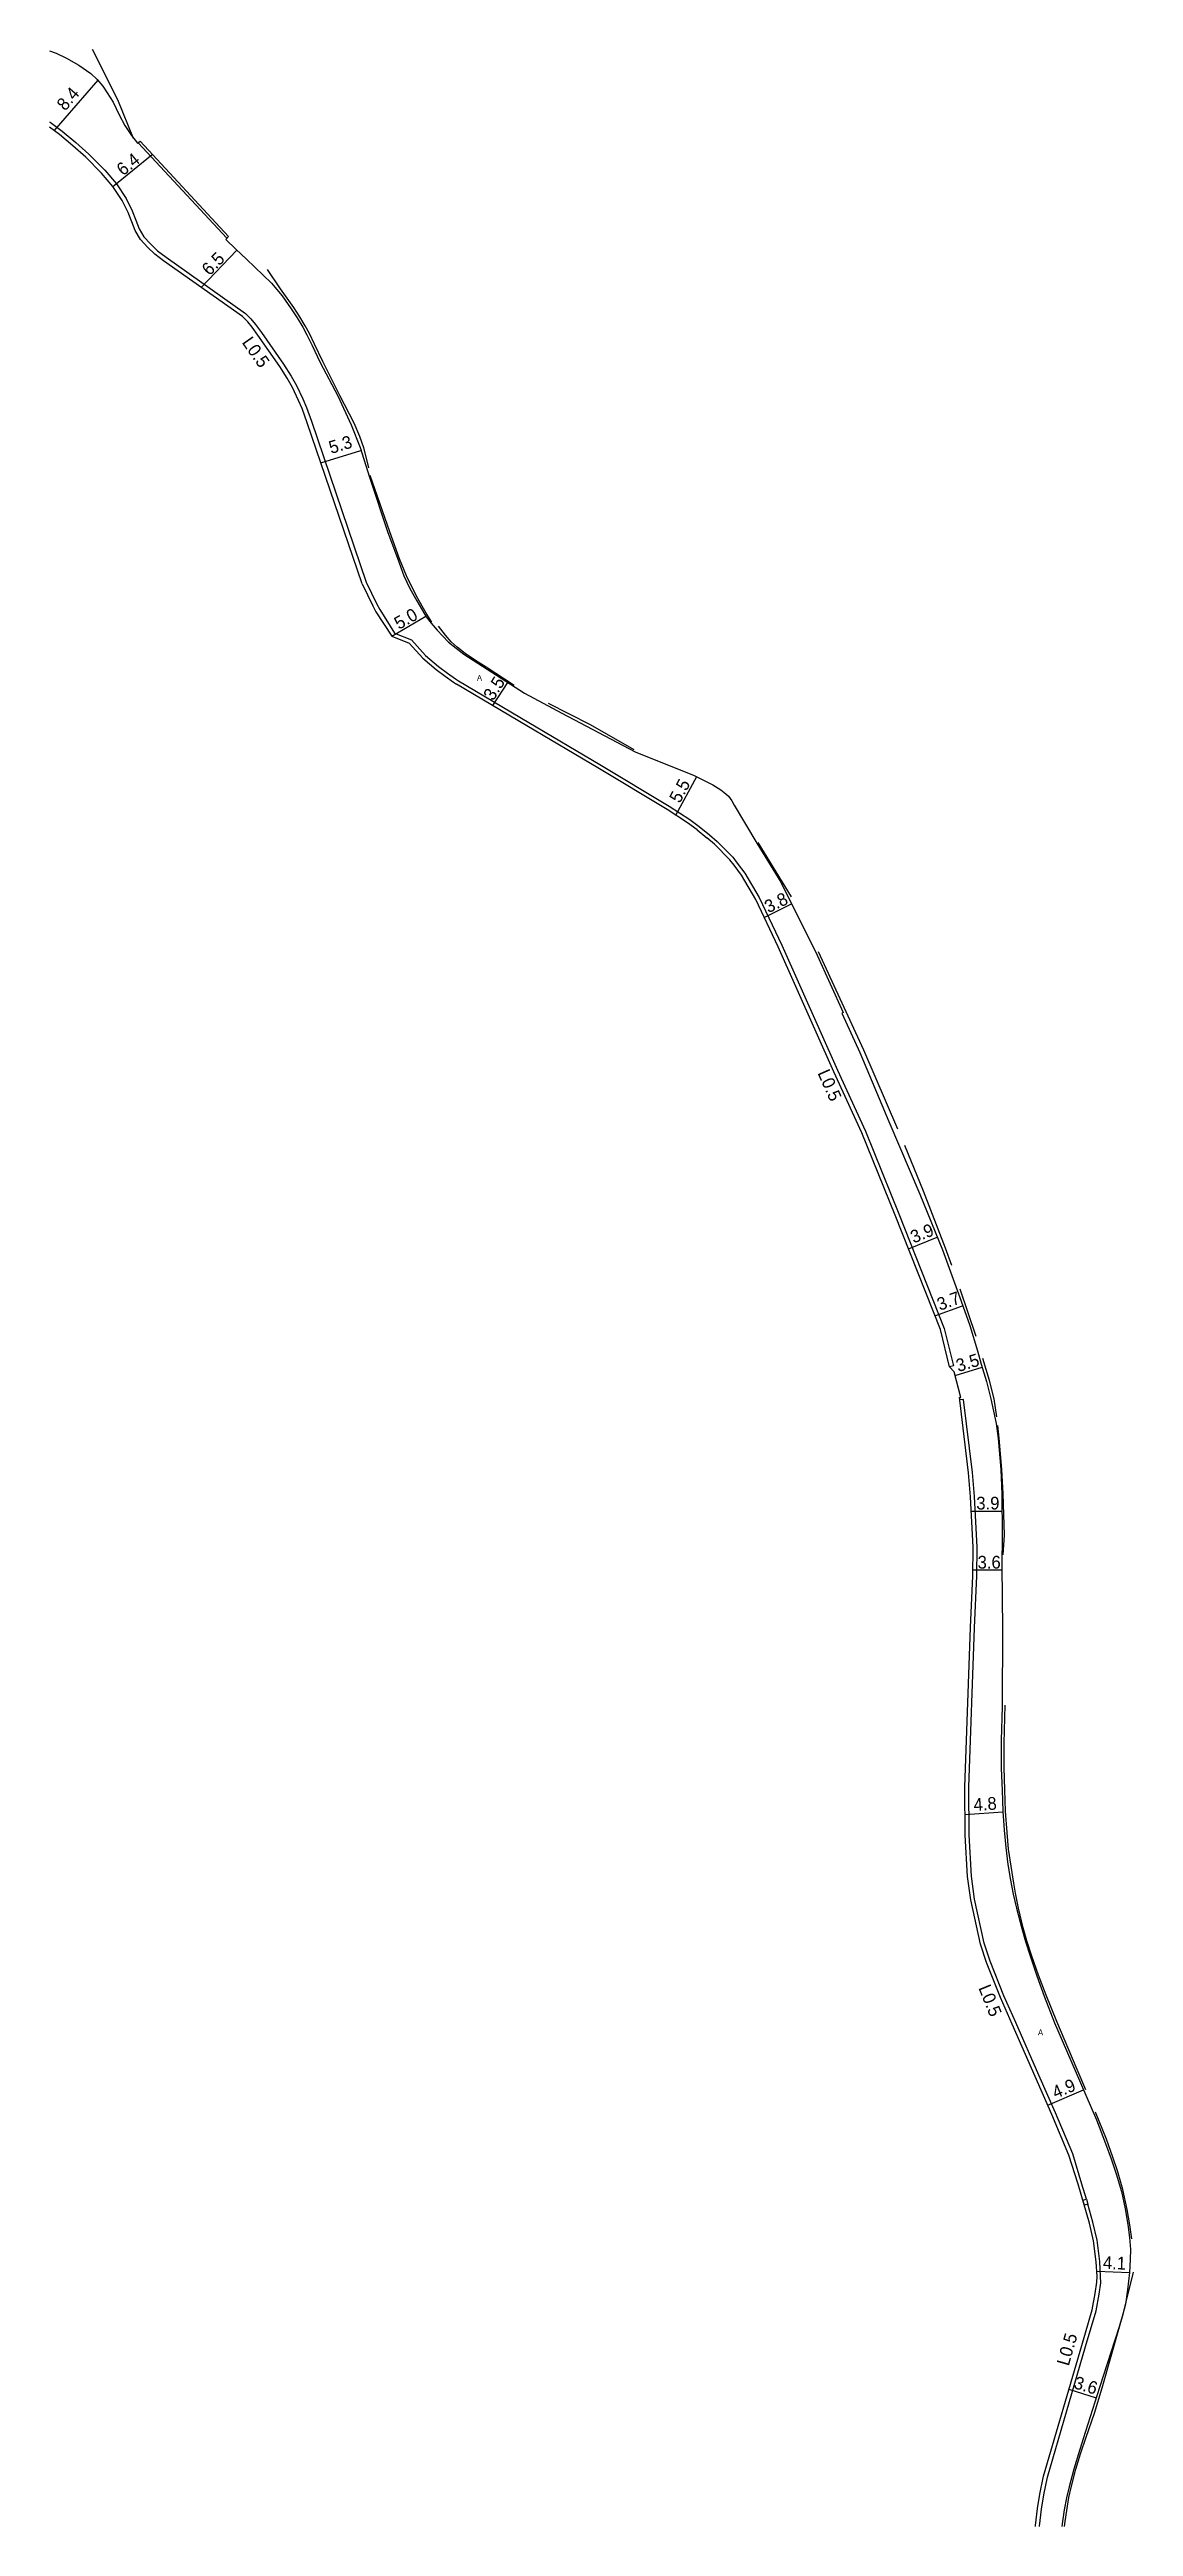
# Model space of a CAD drawing. Header units: metres. Extents: x -28000 to -24000, y -108000 to -105000.
# Drawn here: x -24800 to -24663.7, y -106200 to -105888.5 of the extents above; entities that cross this region are included whole.
import ezdxf

# ---------------------------------------------------------------- set-up
doc = ezdxf.new("R2010")
doc.units = ezdxf.units.M
doc.header["$LTSCALE"] = 2.5
for name, color, linetype in [('側溝・桝', 7, 'Continuous'), ('幅員', 7, 'Continuous'), ('歩道・分離帯・安全施設', 7, 'Continuous'), ('舗装', 7, 'Continuous'), ('道路', 7, 'Continuous')]:
    doc.layers.add(name, color=color, linetype=linetype)
doc.styles.get("Standard").update_dxf_attribs({"font": ''})
doc.styles.add('YOKO_DECO', font='')
doc.styles.get('Standard').set_extended_font_data('@MS PGothic')
doc.styles.get('YOKO_DECO').set_extended_font_data('MS PGothic')

msp = doc.modelspace()

# ---------------------------------------------------------------- texts
at = {"layer": '側溝・桝'}
for rotation, p in [(305, (-24775.88, -105925.37)), (294, (-24703.49, -106017.22)), (292, (-24683.26, -106132.27)), (74, (-24671.89, -106179.9))]:
    msp.add_text('L0.5', height=1.6, rotation=rotation, dxfattribs=at).set_placement(p)
at = {"layer": '幅員'}
for s, rotation, p in [('8.4', 49, (-24798.04, -105896.34)), ('6.4', 39, (-24790.76, -105904.49)), ('6.5', 46, (-24779.88, -105917.06)), ('5.3', 17, (-24764.6, -105939.4)), ('5.0', 29.7846, (-24756.08, -105961.52)), ('3.5', 57.661, (-24744.23, -105970.52)), ('5.5', 61.6149, (-24720.78, -105983.4)), ('3.8', 26, (-24709.63, -105997.16)), ('3.9', 22, (-24691.38, -106038.68)), ('3.7', 20, (-24688.09, -106047.15)), ('3.5', 17, (-24685.76, -106054.85)), ('4.8', 4, (-24683.79, -106110.04)), ('4.9', 23, (-24673.54, -106146.24)), ('4.1', 358, (-24667.61, -106167.61)), ('3.6', 343, (-24671.35, -106182.59))]:
    msp.add_text(s, height=1.6, rotation=rotation, dxfattribs=at).set_placement(p)
for s, p in [('3.9', (-24683.5, -106072.12)), ('3.6', (-24683.34, -106079.55))]:
    msp.add_text(s, height=1.6, dxfattribs=at).set_placement(p)
at = {"layer": '舗装', "style": 'YOKO_DECO'}
for p in [(-24746.28, -105967.93, 212.23), (-24675.75, -106138.24, 194.81)]:
    msp.add_text('A', height=0.75, dxfattribs=at).set_placement(p)

# ---------------------------------------------------------------- linework, layer by layer
at = {"layer": '側溝・桝'}
for points in [[(-24800, -105897.62), (-24799.94, -105897.65), (-24798.42, -105898.8), (-24796.7, -105900.21), (-24795.08, -105901.68), (-24793.06, -105903.71), (-24791.6, -105905.44), (-24790.38, -105907.25), (-24789.61, -105908.83), (-24789.14, -105910), (-24788.74, -105911.07), (-24788.14, -105912.08), (-24787.29, -105912.99), (-24786.42, -105913.86), (-24785.36, -105914.65), (-24775.38, -105921.71), (-24774.68, -105922.38), (-24774.1, -105923.11), (-24773.37, -105924.13), (-24770.58, -105928.1), (-24769.63, -105929.6), (-24768.95, -105930.77), (-24768.18, -105932.44), (-24767.71, -105933.53), (-24767.08, -105935.27), (-24760.19, -105955.52)], [(-24760.19, -105955.52), (-24758.85, -105958.27), (-24758.5, -105958.96), (-24756.65, -105961.92), (-24754.51, -105962.78), (-24752.74, -105964.73), (-24751.09, -105966.11), (-24749.99, -105966.95), (-24748.96, -105967.68), (-24748.58, -105967.9), (-24739.75, -105973.14), (-24730.84, -105978.44), (-24722.09, -105983.7), (-24719.53, -105985.35), (-24718.32, -105986.25), (-24717.05, -105987.27), (-24716.07, -105988.11), (-24714.12, -105990.1), (-24713.57, -105990.83), (-24712.61, -105992.1), (-24710.79, -105995.18), (-24707.96, -106001.14), (-24700.95, -106016.89), (-24697.45, -106024.56), (-24693.26, -106034.93), (-24687.54, -106049.35), (-24686.37, -106054.07), (-24686.85, -106054.19)], [(-24669.66, -106158.86), (-24670.22, -106156.96), (-24671.38, -106153.13), (-24673.53, -106147.98), (-24675.63, -106143.24), (-24678.54, -106136.63), (-24680.02, -106133.29), (-24681.77, -106128.92), (-24682.5, -106126.66), (-24683.71, -106121.14), (-24684.09, -106118.24), (-24684.39, -106113.04), (-24684.44, -106107.05), (-24683.71, -106086.99), (-24683.42, -106080.46), (-24683.4, -106076.85), (-24683.72, -106070.49), (-24683.97, -106067.45), (-24685.09, -106058.29), (-24685.59, -106058.35)], [(-24675.56, -106200), (-24675.56, -106199.95), (-24675.3, -106197.82), (-24675.02, -106196.04), (-24674.56, -106193.8), (-24669.76, -106177.38), (-24668.45, -106172.88), (-24668.05, -106170.78), (-24667.85, -106169.35), (-24667.87, -106168.56), (-24667.97, -106166.7), (-24668.31, -106164.02), (-24668.84, -106161.74), (-24669.49, -106159.47)]]:
    msp.add_lwpolyline(points, dxfattribs=at)
msp.add_lwpolyline([(-24670.1, -106158.98), (-24669.66, -106158.86), (-24669.49, -106159.47), (-24669.92, -106159.6)], close=True, dxfattribs=at)
at = {"layer": '幅員'}
for points in [[(-24799.43, -105898.74), (-24793.9, -105892.38)], [(-24792.04, -105905.77), (-24787.09, -105901.72)], [(-24780.95, -105918.45), (-24776.45, -105913.77)], [(-24765.88, -105940.51), (-24760.86, -105938.94)], [(-24744.26, -105971.04), (-24742.4, -105968.11)], [(-24721.26, -105984.82), (-24718.64, -105979.97)], [(-24710.15, -105997.67), (-24706.72, -105995.98)], [(-24692.04, -106039.34), (-24688.42, -106037.87)], [(-24688.7, -106047.75), (-24685.22, -106046.51)], [(-24686.15, -106055.29), (-24682.77, -106054.24)], [(-24684.13, -106072.33), (-24680.28, -106072.32)], [(-24683.91, -106079.72), (-24680.29, -106079.69)], [(-24684.91, -106110.46), (-24680.16, -106110.13)], [(-24674.5, -106147.03), (-24670.01, -106145.1)], [(-24668.36, -106167.89), (-24664.26, -106168.05)], [(-24671.85, -106182.75), (-24668.44, -106183.82)]]:
    msp.add_lwpolyline(points, dxfattribs=at)
at = {"layer": '幅員', "flags": 128}
msp.add_lwpolyline([(-24756.97, -105962.32), (-24752.71, -105959.79)], dxfattribs=at)
at = {"layer": '歩道・分離帯・安全施設'}
for points in [[(-24789.45, -105899.71), (-24791.43, -105894.85), (-24794.62, -105888.54)], [(-24777.73, -105912.27), (-24788.86, -105900.26)], [(-24759.86, -105941.14), (-24760.12, -105940.07), (-24760.5, -105938.61), (-24760.98, -105937.18), (-24761.71, -105935.51), (-24763.49, -105932.03), (-24765.66, -105927.75), (-24766.69, -105925.59), (-24767.34, -105924.25), (-24767.86, -105923.28), (-24768.55, -105922.14), (-24769.31, -105920.99), (-24770.96, -105918.61), (-24772.6, -105916.19)], [(-24751.95, -105960.53), (-24752.64, -105959.41), (-24753.86, -105957.29), (-24755.11, -105954.71), (-24755.99, -105952.59), (-24757.24, -105949.19), (-24759.7, -105942.08)], [(-24741.6, -105968.49), (-24745.12, -105966.21), (-24746.44, -105965.37), (-24747.77, -105964.49), (-24748.76, -105963.67), (-24749.5, -105963), (-24750.24, -105962.17), (-24751.12, -105961.03)], [(-24726.49, -105976.59), (-24731.98, -105973.44), (-24737.29, -105970.79)], [(-24706.73, -105995.1), (-24710.92, -105988.26)], [(-24693.37, -106024.29), (-24697.63, -106014.36), (-24703.35, -106002)], [(-24686.59, -106041.44), (-24687.36, -106039.28), (-24690.15, -106032.09), (-24692.49, -106026.35)], [(-24683.52, -106050.36), (-24685.54, -106044.4)], [(-24680.91, -106060.46), (-24681.27, -106058.21), (-24681.86, -106055.92), (-24682.69, -106053.15)], [(-24680.13, -106077.83), (-24679.96, -106075.33), (-24680.14, -106070.16), (-24680.3, -106067.08), (-24680.64, -106063.14), (-24680.78, -106061.55)], [(-24669.73, -106145.11), (-24670.81, -106142.56), (-24673.36, -106136.49), (-24674.7, -106133.2), (-24675.69, -106130.66), (-24676.57, -106128.15), (-24677.13, -106126.37), (-24677.6, -106124.72), (-24678.2, -106122.26), (-24678.57, -106120.38), (-24678.8, -106119.1), (-24679.13, -106116.96), (-24679.44, -106114.85), (-24679.63, -106112.75), (-24679.82, -106110.06), (-24679.93, -106107.38), (-24679.99, -106104.57), (-24680.01, -106101.5), (-24679.88, -106096.71)], [(-24663.95, -106163.82), (-24664.19, -106162.09), (-24664.52, -106160.16), (-24665.08, -106157.61), (-24665.74, -106155.3), (-24666.32, -106153.55), (-24667.15, -106151.28), (-24668.53, -106147.9)], [(-24672.4, -106200), (-24672.33, -106199.36), (-24672.14, -106197.98), (-24671.85, -106196.36), (-24671.58, -106195.1), (-24670.99, -106192.8), (-24670.42, -106190.87), (-24669.68, -106188.79), (-24668.63, -106185.77), (-24667.7, -106182.57), (-24665.49, -106174.88), (-24665.06, -106173.3), (-24664.73, -106172.07), (-24664.31, -106170.42), (-24663.75, -106168.01)]]:
    msp.add_lwpolyline(points, dxfattribs=at)
at = {"layer": '道路'}
for points in [[(-24800, -105888.71), (-24799.17, -105889), (-24797.86, -105889.63), (-24796.32, -105890.49), (-24794.83, -105891.57), (-24794, -105892.29), (-24793.31, -105893.15), (-24792.74, -105893.97), (-24792.02, -105895.16), (-24791.25, -105896.73), (-24790.54, -105898.07), (-24789.69, -105899.36), (-24788.96, -105900.33), (-24788.63, -105900.05)], [(-24760.7, -105955.74), (-24767.6, -105935.46), (-24768.23, -105933.69), (-24768.69, -105932.66), (-24769.44, -105931.03), (-24770.11, -105929.88), (-24771.04, -105928.4), (-24773.82, -105924.45), (-24774.53, -105923.46), (-24775.09, -105922.78), (-24775.75, -105922.12), (-24785.69, -105915.1), (-24786.78, -105914.28), (-24787.69, -105913.38), (-24788.58, -105912.42), (-24789.24, -105911.31), (-24789.65, -105910.2), (-24790.12, -105909.05), (-24790.86, -105907.53), (-24792.04, -105905.77), (-24793.47, -105904.08), (-24795.46, -105902.08), (-24797.06, -105900.63), (-24798.76, -105899.24), (-24800, -105898.3)], [(-24788.63, -105900.05), (-24777.5, -105912.06)], [(-24777.5, -105912.06), (-24777.85, -105912.42), (-24776.6, -105913.62), (-24775.26, -105914.91), (-24772.12, -105917.93), (-24770.77, -105919.5), (-24769.63, -105921.15), (-24768.87, -105922.29), (-24768.18, -105923.43), (-24767.65, -105924.4), (-24767, -105925.75), (-24765.97, -105927.9), (-24763.78, -105932.07), (-24762.08, -105935.71), (-24760.97, -105938.58), (-24759.8, -105942.32), (-24757.46, -105949.28), (-24756.25, -105952.5)], [(-24756.25, -105952.5), (-24755.46, -105954.72), (-24754.69, -105956.29), (-24753.85, -105957.87), (-24752.65, -105959.89), (-24752.02, -105960.66), (-24751.29, -105961.54), (-24749.83, -105963.04), (-24747.92, -105964.56), (-24740.29, -105969.47), (-24735.59, -105971.98), (-24726.37, -105976.83), (-24718.96, -105979.81), (-24716.61, -105980.98), (-24715.63, -105981.64), (-24714.97, -105982.15), (-24714.66, -105982.44), (-24714.43, -105982.72), (-24714.24, -105983.01), (-24713.92, -105983.56)], [(-24760.71, -105955.71), (-24759.35, -105958.51), (-24758.98, -105959.23), (-24756.97, -105962.32), (-24754.8, -105963.19), (-24753.08, -105965.08), (-24751.4, -105966.49), (-24750.28, -105967.34), (-24749.22, -105968.09), (-24748.83, -105968.32)], [(-24718.61, -105986.64), (-24719.81, -105985.76), (-24722.35, -105984.11), (-24731.09, -105978.86), (-24740, -105973.57), (-24748.83, -105968.32)], [(-24713.92, -105983.56), (-24711.1, -105988.35), (-24708.08, -105993.24), (-24703.52, -106002.43), (-24700.23, -106009.61), (-24700.4, -106009.69)], [(-24718.61, -105986.64), (-24717.36, -105987.65)], [(-24676.06, -106200), (-24676.05, -106199.9), (-24675.79, -106197.74), (-24675.52, -106195.96), (-24675.04, -106193.68), (-24670.24, -106177.24), (-24668.94, -106172.76), (-24668.55, -106170.7), (-24668.35, -106169.3), (-24668.32, -106168.58), (-24668.42, -106166.74), (-24668.75, -106164.1), (-24669.27, -106161.85), (-24670.68, -106156.96), (-24671.85, -106153.3), (-24673.99, -106148.18), (-24676.09, -106143.44), (-24679, -106136.83), (-24680.48, -106133.48), (-24682.24, -106129.09), (-24682.98, -106126.79), (-24684.2, -106121.22), (-24684.59, -106118.29), (-24684.89, -106113.06), (-24684.94, -106107.04), (-24684.21, -106086.97), (-24683.92, -106080.45), (-24683.9, -106076.86), (-24684.22, -106070.53), (-24684.47, -106067.5), (-24685.58, -106058.36), (-24685.61, -106058.05), (-24685.43, -106058.03), (-24686.28, -106054.79), (-24686.85, -106054.19), (-24688, -106049.5), (-24693.72, -106035.11), (-24697.9, -106024.75), (-24701.39, -106017.09), (-24708.41, -106001.35), (-24711.22, -105995.41), (-24713.02, -105992.37), (-24713.96, -105991.12), (-24714.5, -105990.42), (-24716.41, -105988.47), (-24717.36, -105987.65)], [(-24700.4, -106009.69), (-24698.15, -106014.64), (-24694.48, -106023.32), (-24690.62, -106032.48), (-24687.77, -106039.48), (-24685.42, -106045.94), (-24684.33, -106048.99), (-24683.34, -106052.18), (-24682.89, -106053.86), (-24682.22, -106056.02), (-24681.67, -106058.2), (-24681.01, -106061.32), (-24680.76, -106063.18), (-24680.42, -106067.09), (-24680.28, -106070.2), (-24680.27, -106075.32), (-24680.29, -106079.26), (-24680.22, -106087.07), (-24680.25, -106096.95), (-24680.37, -106101.13), (-24680.37, -106104.69), (-24680.26, -106107.41), (-24680.17, -106110.04), (-24680, -106112.44), (-24679.79, -106114.64), (-24679.53, -106116.76), (-24679.21, -106118.74), (-24678.86, -106120.51), (-24678.45, -106122.27), (-24677.78, -106124.82), (-24677.31, -106126.43), (-24676.74, -106128.23), (-24675.91, -106130.78), (-24674.98, -106133.33), (-24673.66, -106136.66), (-24671.06, -106142.66), (-24668.4, -106148.86), (-24667.26, -106151.83), (-24666.56, -106153.79), (-24665.94, -106155.66), (-24665.26, -106157.89), (-24664.8, -106160.08), (-24664.45, -106162.05), (-24664.23, -106163.67), (-24664.13, -106165.16), (-24664.14, -106166.43), (-24664.26, -106168.05), (-24664.48, -106170.26), (-24664.75, -106172.06), (-24665.08, -106173.3), (-24665.53, -106174.88), (-24666.07, -106176.56), (-24668.03, -106182.53), (-24670.06, -106188.98), (-24670.66, -106190.86), (-24671.23, -106192.8), (-24671.84, -106195.01), (-24672.18, -106196.42), (-24672.47, -106197.92), (-24672.67, -106199.37), (-24672.74, -106200)]]:
    msp.add_lwpolyline(points, dxfattribs=at)

msp.set_redraw_order([(e.dxf.handle, doc.entitydb.next_handle()) for e in msp.query("TEXT MTEXT ATTDEF DIMENSION ARC_DIMENSION")])  # texts and dimensions are drawn at this point

doc.saveas('drawing.dxf')
